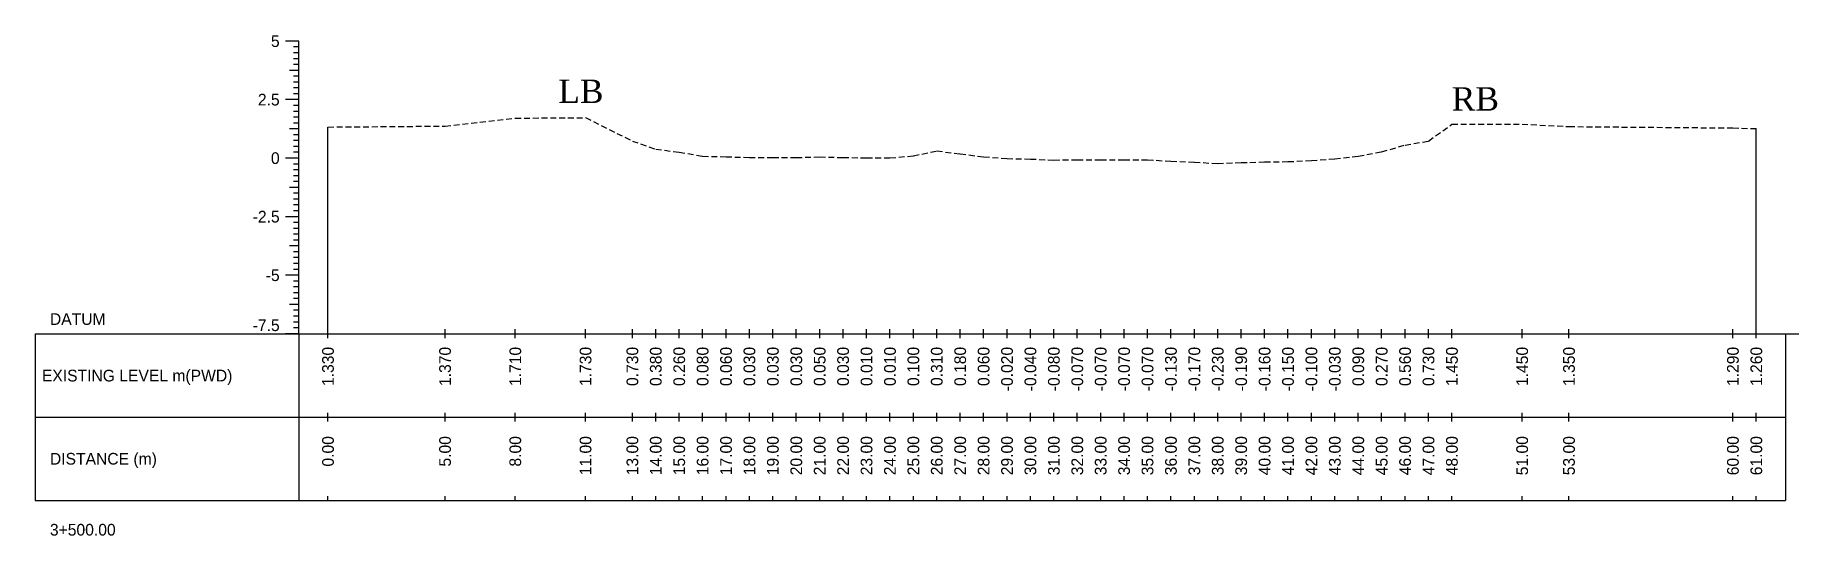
# Model space of a CAD drawing. Header units: inches. Extents: x 4752 to 6808, y -1487 to -426.
# Drawn here: x 6505.8 to 6581.1, y -1486.8 to -1465.4 of the extents above; entities that cross this region are included whole.
import ezdxf
from ezdxf.enums import TextEntityAlignment as Align

# ---------------------------------------------------------------- set-up
doc = ezdxf.new("R2010")
doc.units = ezdxf.units.IN
doc.header["$MEASUREMENT"] = 0
doc.linetypes.add('HIDDEN', pattern=[0.375, 0.25, -0.125])
doc.layers.add('CS_Drawing', color=7, linetype='Continuous')
doc.layers.add('GL', color=3, linetype='HIDDEN')
doc.styles.add('romans', font='romans.shx')

msp = doc.modelspace()

# ---------------------------------------------------------------- texts
at = {"char_height": 1, "width": 325.84704, "attachment_point": 1, "style": 'romans'}
for s, insert in [('{\\fTimes New Roman|b0|i0|c0|p18;LB}', (6528.104, -1467.309)), ('\\pi-1,l1;{\\fTimes New Roman|b0|i0|c0|p18;RB}', (6566.263, -1467.635))]:
    msp.add_mtext(s, dxfattribs=dict(at, insert=insert))
at = {"layer": 'CS_Drawing'}
for s, p in [('5', (6516.205, -1465.666)), ('2.5', (6516.205, -1468.166)), ('0', (6516.205, -1470.666)), ('-2.5', (6516.205, -1473.166)), ('-5', (6516.205, -1475.666))]:
    msp.add_text(s, height=0.5, dxfattribs=at).set_placement(p, align=Align.MIDDLE_RIGHT)
for s, p in [('DATUM', (6506.393, -1477.541)), ('EXISTING LEVEL m(PWD)', (6506.05, -1479.956)), ('DISTANCE (m)', (6506.393, -1483.509)), ('3+500.00', (6506.393, -1486.541))]:
    msp.add_text(s, height=0.5, dxfattribs=at).set_placement(p, align=Align.MIDDLE_LEFT)
msp.add_text('-7.5', height=0.5, dxfattribs=at).set_placement((6516.205, -1478.053), align=Align.RIGHT)
for s, p in [('1.330', (6518.268, -1478.728)), ('1.370', (6523.268, -1478.728)), ('1.710', (6526.268, -1478.728)), ('1.730', (6529.268, -1478.728)), ('0.730', (6531.268, -1478.728)), ('0.380', (6532.268, -1478.728)), ('0.260', (6533.268, -1478.728)), ('0.080', (6534.268, -1478.728)), ('0.060', (6535.268, -1478.728)), ('0.030', (6536.268, -1478.728)), ('0.030', (6537.268, -1478.728)), ('0.030', (6538.268, -1478.728)), ('0.050', (6539.268, -1478.728)), ('0.030', (6540.268, -1478.728)), ('0.010', (6541.268, -1478.728)), ('0.010', (6542.268, -1478.728)), ('0.100', (6543.268, -1478.728)), ('0.310', (6544.268, -1478.728)), ('0.180', (6545.268, -1478.728)), ('0.060', (6546.268, -1478.728)), ('-0.020', (6547.268, -1478.728)), ('-0.040', (6548.268, -1478.728)), ('-0.080', (6549.268, -1478.728)), ('-0.070', (6550.268, -1478.728)), ('-0.070', (6551.268, -1478.728)), ('-0.070', (6552.268, -1478.728)), ('-0.070', (6553.268, -1478.728)), ('-0.130', (6554.268, -1478.728)), ('-0.170', (6555.268, -1478.728)), ('-0.230', (6556.268, -1478.728)), ('-0.190', (6557.268, -1478.728)), ('-0.160', (6558.268, -1478.728)), ('-0.150', (6559.268, -1478.728)), ('-0.100', (6560.268, -1478.728)), ('-0.030', (6561.268, -1478.728)), ('0.090', (6562.268, -1478.728)), ('0.270', (6563.268, -1478.728)), ('0.560', (6564.268, -1478.728)), ('0.730', (6565.268, -1478.728)), ('1.450', (6566.268, -1478.728)), ('1.450', (6569.268, -1478.728)), ('1.350', (6571.268, -1478.728)), ('1.290', (6578.268, -1478.728)), ('1.260', (6579.268, -1478.728)), ('0.00', (6518.268, -1482.541)), ('5.00', (6523.268, -1482.541)), ('8.00', (6526.268, -1482.541)), ('11.00', (6529.268, -1482.541)), ('13.00', (6531.268, -1482.541)), ('14.00', (6532.268, -1482.541)), ('15.00', (6533.268, -1482.541)), ('16.00', (6534.268, -1482.541)), ('17.00', (6535.268, -1482.541)), ('18.00', (6536.268, -1482.541)), ('19.00', (6537.268, -1482.541)), ('20.00', (6538.268, -1482.541)), ('21.00', (6539.268, -1482.541)), ('22.00', (6540.268, -1482.541)), ('23.00', (6541.268, -1482.541)), ('24.00', (6542.268, -1482.541)), ('25.00', (6543.268, -1482.541)), ('26.00', (6544.268, -1482.541)), ('27.00', (6545.268, -1482.541)), ('28.00', (6546.268, -1482.541)), ('29.00', (6547.268, -1482.541)), ('30.00', (6548.268, -1482.541)), ('31.00', (6549.268, -1482.541)), ('32.00', (6550.268, -1482.541)), ('33.00', (6551.268, -1482.541)), ('34.00', (6552.268, -1482.541)), ('35.00', (6553.268, -1482.541)), ('36.00', (6554.268, -1482.541)), ('37.00', (6555.268, -1482.541)), ('38.00', (6556.268, -1482.541)), ('39.00', (6557.268, -1482.541)), ('40.00', (6558.268, -1482.541)), ('41.00', (6559.268, -1482.541)), ('42.00', (6560.268, -1482.541)), ('43.00', (6561.268, -1482.541)), ('44.00', (6562.268, -1482.541)), ('45.00', (6563.268, -1482.541)), ('46.00', (6564.268, -1482.541)), ('47.00', (6565.268, -1482.541)), ('48.00', (6566.268, -1482.541)), ('51.00', (6569.268, -1482.541)), ('53.00', (6571.268, -1482.541)), ('60.00', (6578.268, -1482.541)), ('61.00', (6579.268, -1482.541))]:
    msp.add_text(s, height=0.5, rotation=90, dxfattribs=at).set_placement(p, align=Align.MIDDLE_RIGHT)

# ---------------------------------------------------------------- linework, layer by layer
at = {"layer": 'CS_Drawing'}
for p, q in [((6517.018, -1465.666), (6516.455, -1465.666)), ((6517.018, -1465.666), (6516.624, -1465.666)), ((6517.018, -1465.666), (6516.793, -1465.666)), ((6517.018, -1465.916), (6516.793, -1465.916)), ((6517.018, -1466.166), (6516.793, -1466.166)), ((6517.018, -1478.166), (6517.018, -1465.666)), ((6517.018, -1466.916), (6516.624, -1466.916)), ((6517.018, -1466.416), (6516.793, -1466.416)), ((6517.018, -1466.666), (6516.793, -1466.666)), ((6517.018, -1466.916), (6516.793, -1466.916)), ((6517.018, -1467.166), (6516.793, -1467.166)), ((6517.018, -1467.416), (6516.793, -1467.416)), ((6517.018, -1467.666), (6516.793, -1467.666)), ((6517.018, -1468.166), (6516.455, -1468.166)), ((6517.018, -1468.166), (6516.624, -1468.166)), ((6517.018, -1467.916), (6516.793, -1467.916)), ((6517.018, -1468.166), (6516.793, -1468.166)), ((6517.018, -1468.416), (6516.793, -1468.416)), ((6517.018, -1468.666), (6516.793, -1468.666)), ((6517.018, -1468.916), (6516.793, -1468.916)), ((6517.018, -1469.166), (6516.793, -1469.166)), ((6518.268, -1478.166), (6518.268, -1469.336)), ((6517.018, -1469.416), (6516.624, -1469.416)), ((6517.018, -1469.416), (6516.793, -1469.416)), ((6517.018, -1469.666), (6516.793, -1469.666)), ((6517.018, -1469.916), (6516.793, -1469.916)), ((6579.268, -1478.166), (6579.268, -1469.406)), ((6517.018, -1470.666), (6516.455, -1470.666)), ((6517.018, -1470.666), (6516.624, -1470.666)), ((6517.018, -1470.166), (6516.793, -1470.166)), ((6517.018, -1470.416), (6516.793, -1470.416)), ((6517.018, -1470.666), (6516.793, -1470.666)), ((6517.018, -1470.916), (6516.793, -1470.916)), ((6517.018, -1471.166), (6516.793, -1471.166)), ((6517.018, -1471.416), (6516.793, -1471.416)), ((6517.018, -1471.916), (6516.624, -1471.916)), ((6517.018, -1471.666), (6516.793, -1471.666)), ((6517.018, -1471.916), (6516.793, -1471.916)), ((6517.018, -1472.166), (6516.793, -1472.166)), ((6517.018, -1472.416), (6516.793, -1472.416)), ((6517.018, -1472.666), (6516.793, -1472.666)), ((6517.018, -1472.916), (6516.793, -1472.916)), ((6517.018, -1473.166), (6516.455, -1473.166)), ((6517.018, -1473.166), (6516.624, -1473.166)), ((6517.018, -1473.166), (6516.793, -1473.166)), ((6517.018, -1473.416), (6516.793, -1473.416)), ((6517.018, -1473.666), (6516.793, -1473.666)), ((6517.018, -1474.416), (6516.624, -1474.416)), ((6517.018, -1473.916), (6516.793, -1473.916)), ((6517.018, -1474.166), (6516.793, -1474.166)), ((6517.018, -1474.416), (6516.793, -1474.416)), ((6517.018, -1474.666), (6516.793, -1474.666)), ((6517.018, -1474.916), (6516.793, -1474.916)), ((6517.018, -1475.166), (6516.793, -1475.166)), ((6517.018, -1475.666), (6516.455, -1475.666)), ((6517.018, -1475.666), (6516.624, -1475.666)), ((6517.018, -1475.416), (6516.793, -1475.416)), ((6517.018, -1475.666), (6516.793, -1475.666)), ((6517.018, -1475.916), (6516.793, -1475.916)), ((6517.018, -1476.166), (6516.793, -1476.166)), ((6517.018, -1476.416), (6516.793, -1476.416)), ((6517.018, -1476.666), (6516.793, -1476.666)), ((6517.018, -1476.916), (6516.624, -1476.916)), ((6517.018, -1476.916), (6516.793, -1476.916)), ((6517.018, -1477.166), (6516.793, -1477.166)), ((6517.018, -1477.416), (6516.793, -1477.416)), ((6505.768, -1478.166), (6517.018, -1478.166)), ((6505.768, -1478.166), (6505.768, -1485.291)), ((6517.018, -1478.166), (6516.455, -1478.166)), ((6517.018, -1478.166), (6516.624, -1478.166)), ((6517.018, -1477.666), (6516.793, -1477.666)), ((6517.018, -1477.916), (6516.793, -1477.916)), ((6517.018, -1478.166), (6516.793, -1478.166)), ((6517.018, -1478.166), (6580.518, -1478.166)), ((6517.018, -1478.166), (6517.018, -1485.291)), ((6518.268, -1478.353), (6518.268, -1477.978)), ((6523.268, -1478.353), (6523.268, -1477.978)), ((6526.268, -1478.353), (6526.268, -1477.978)), ((6529.268, -1478.353), (6529.268, -1477.978)), ((6531.268, -1478.353), (6531.268, -1477.978)), ((6532.268, -1478.353), (6532.268, -1477.978)), ((6533.268, -1478.353), (6533.268, -1477.978)), ((6534.268, -1478.353), (6534.268, -1477.978)), ((6535.268, -1478.353), (6535.268, -1477.978)), ((6536.268, -1478.353), (6536.268, -1477.978)), ((6537.268, -1478.353), (6537.268, -1477.978)), ((6538.268, -1478.353), (6538.268, -1477.978)), ((6539.268, -1478.353), (6539.268, -1477.978)), ((6540.268, -1478.353), (6540.268, -1477.978)), ((6541.268, -1478.353), (6541.268, -1477.978)), ((6542.268, -1478.353), (6542.268, -1477.978)), ((6543.268, -1478.353), (6543.268, -1477.978)), ((6544.268, -1478.353), (6544.268, -1477.978)), ((6545.268, -1478.353), (6545.268, -1477.978)), ((6546.268, -1478.353), (6546.268, -1477.978)), ((6547.268, -1478.353), (6547.268, -1477.978)), ((6548.268, -1478.353), (6548.268, -1477.978)), ((6549.268, -1478.353), (6549.268, -1477.978)), ((6550.268, -1478.353), (6550.268, -1477.978)), ((6551.268, -1478.353), (6551.268, -1477.978)), ((6552.268, -1478.353), (6552.268, -1477.978)), ((6553.268, -1478.353), (6553.268, -1477.978)), ((6554.268, -1478.353), (6554.268, -1477.978)), ((6555.268, -1478.353), (6555.268, -1477.978)), ((6556.268, -1478.353), (6556.268, -1477.978)), ((6557.268, -1478.353), (6557.268, -1477.978)), ((6558.268, -1478.353), (6558.268, -1477.978)), ((6559.268, -1478.353), (6559.268, -1477.978)), ((6560.268, -1478.353), (6560.268, -1477.978)), ((6561.268, -1478.353), (6561.268, -1477.978)), ((6562.268, -1478.353), (6562.268, -1477.978)), ((6563.268, -1478.353), (6563.268, -1477.978)), ((6564.268, -1478.353), (6564.268, -1477.978)), ((6565.268, -1478.353), (6565.268, -1477.978)), ((6566.268, -1478.353), (6566.268, -1477.978)), ((6569.268, -1478.353), (6569.268, -1477.978)), ((6571.268, -1478.353), (6571.268, -1477.978)), ((6578.268, -1478.353), (6578.268, -1477.978)), ((6579.268, -1478.353), (6579.268, -1477.978)), ((6580.518, -1478.166), (6581.08, -1478.166)), ((6580.518, -1478.166), (6580.911, -1478.166)), ((6580.518, -1478.166), (6580.743, -1478.166)), ((6580.518, -1478.166), (6580.518, -1485.291)), ((6505.768, -1481.728), (6517.018, -1481.728)), ((6517.018, -1481.728), (6580.518, -1481.728)), ((6517.018, -1481.728), (6580.518, -1481.728)), ((6518.268, -1481.916), (6518.268, -1481.541)), ((6523.268, -1481.916), (6523.268, -1481.541)), ((6526.268, -1481.916), (6526.268, -1481.541)), ((6529.268, -1481.916), (6529.268, -1481.541)), ((6531.268, -1481.916), (6531.268, -1481.541)), ((6532.268, -1481.916), (6532.268, -1481.541)), ((6533.268, -1481.916), (6533.268, -1481.541)), ((6534.268, -1481.916), (6534.268, -1481.541)), ((6535.268, -1481.916), (6535.268, -1481.541)), ((6536.268, -1481.916), (6536.268, -1481.541)), ((6537.268, -1481.916), (6537.268, -1481.541)), ((6538.268, -1481.916), (6538.268, -1481.541)), ((6539.268, -1481.916), (6539.268, -1481.541)), ((6540.268, -1481.916), (6540.268, -1481.541)), ((6541.268, -1481.916), (6541.268, -1481.541)), ((6542.268, -1481.916), (6542.268, -1481.541)), ((6543.268, -1481.916), (6543.268, -1481.541)), ((6544.268, -1481.916), (6544.268, -1481.541)), ((6545.268, -1481.916), (6545.268, -1481.541)), ((6546.268, -1481.916), (6546.268, -1481.541)), ((6547.268, -1481.916), (6547.268, -1481.541)), ((6548.268, -1481.916), (6548.268, -1481.541)), ((6549.268, -1481.916), (6549.268, -1481.541)), ((6550.268, -1481.916), (6550.268, -1481.541)), ((6551.268, -1481.916), (6551.268, -1481.541)), ((6552.268, -1481.916), (6552.268, -1481.541)), ((6553.268, -1481.916), (6553.268, -1481.541)), ((6554.268, -1481.916), (6554.268, -1481.541)), ((6555.268, -1481.916), (6555.268, -1481.541)), ((6556.268, -1481.916), (6556.268, -1481.541)), ((6557.268, -1481.916), (6557.268, -1481.541)), ((6558.268, -1481.916), (6558.268, -1481.541)), ((6559.268, -1481.916), (6559.268, -1481.541)), ((6560.268, -1481.916), (6560.268, -1481.541)), ((6561.268, -1481.916), (6561.268, -1481.541)), ((6562.268, -1481.916), (6562.268, -1481.541)), ((6563.268, -1481.916), (6563.268, -1481.541)), ((6564.268, -1481.916), (6564.268, -1481.541)), ((6565.268, -1481.916), (6565.268, -1481.541)), ((6566.268, -1481.916), (6566.268, -1481.541)), ((6569.268, -1481.916), (6569.268, -1481.541)), ((6571.268, -1481.916), (6571.268, -1481.541)), ((6578.268, -1481.916), (6578.268, -1481.541)), ((6579.268, -1481.916), (6579.268, -1481.541)), ((6518.268, -1485.291), (6518.268, -1485.103)), ((6523.268, -1485.291), (6523.268, -1485.103)), ((6526.268, -1485.291), (6526.268, -1485.103)), ((6529.268, -1485.291), (6529.268, -1485.103)), ((6531.268, -1485.291), (6531.268, -1485.103)), ((6532.268, -1485.291), (6532.268, -1485.103)), ((6533.268, -1485.291), (6533.268, -1485.103)), ((6534.268, -1485.291), (6534.268, -1485.103)), ((6535.268, -1485.291), (6535.268, -1485.103)), ((6536.268, -1485.291), (6536.268, -1485.103)), ((6537.268, -1485.291), (6537.268, -1485.103)), ((6538.268, -1485.291), (6538.268, -1485.103)), ((6539.268, -1485.291), (6539.268, -1485.103)), ((6540.268, -1485.291), (6540.268, -1485.103)), ((6541.268, -1485.291), (6541.268, -1485.103)), ((6542.268, -1485.291), (6542.268, -1485.103)), ((6543.268, -1485.291), (6543.268, -1485.103)), ((6544.268, -1485.291), (6544.268, -1485.103)), ((6545.268, -1485.291), (6545.268, -1485.103)), ((6546.268, -1485.291), (6546.268, -1485.103)), ((6547.268, -1485.291), (6547.268, -1485.103)), ((6548.268, -1485.291), (6548.268, -1485.103)), ((6549.268, -1485.291), (6549.268, -1485.103)), ((6550.268, -1485.291), (6550.268, -1485.103)), ((6551.268, -1485.291), (6551.268, -1485.103)), ((6552.268, -1485.291), (6552.268, -1485.103)), ((6553.268, -1485.291), (6553.268, -1485.103)), ((6554.268, -1485.291), (6554.268, -1485.103)), ((6555.268, -1485.291), (6555.268, -1485.103)), ((6556.268, -1485.291), (6556.268, -1485.103)), ((6557.268, -1485.291), (6557.268, -1485.103)), ((6558.268, -1485.291), (6558.268, -1485.103)), ((6559.268, -1485.291), (6559.268, -1485.103)), ((6560.268, -1485.291), (6560.268, -1485.103)), ((6561.268, -1485.291), (6561.268, -1485.103)), ((6562.268, -1485.291), (6562.268, -1485.103)), ((6563.268, -1485.291), (6563.268, -1485.103)), ((6564.268, -1485.291), (6564.268, -1485.103)), ((6565.268, -1485.291), (6565.268, -1485.103)), ((6566.268, -1485.291), (6566.268, -1485.103)), ((6569.268, -1485.291), (6569.268, -1485.103)), ((6571.268, -1485.291), (6571.268, -1485.103)), ((6578.268, -1485.291), (6578.268, -1485.103)), ((6579.268, -1485.291), (6579.268, -1485.103)), ((6505.768, -1485.291), (6517.018, -1485.291)), ((6517.018, -1485.291), (6580.518, -1485.291))]:
    msp.add_line(p, q, dxfattribs=at)
at = {"layer": 'GL'}
msp.add_lwpolyline([(6518.268, -1469.336), (6523.268, -1469.296), (6526.268, -1468.956), (6529.268, -1468.936), (6531.268, -1469.936), (6532.268, -1470.286), (6533.268, -1470.406), (6534.268, -1470.586), (6535.268, -1470.606), (6536.268, -1470.636), (6537.268, -1470.636), (6538.268, -1470.636), (6539.268, -1470.616), (6540.268, -1470.636), (6541.268, -1470.656), (6542.268, -1470.656), (6543.268, -1470.566), (6544.268, -1470.356), (6545.268, -1470.486), (6546.268, -1470.606), (6547.268, -1470.686), (6548.268, -1470.706), (6549.268, -1470.746), (6550.268, -1470.736), (6551.268, -1470.736), (6552.268, -1470.736), (6553.268, -1470.736), (6554.268, -1470.796), (6555.268, -1470.836), (6556.268, -1470.896), (6557.268, -1470.856), (6558.268, -1470.826), (6559.268, -1470.816), (6560.268, -1470.766), (6561.268, -1470.696), (6562.268, -1470.576), (6563.268, -1470.396), (6564.268, -1470.106), (6565.268, -1469.936), (6566.268, -1469.216), (6569.268, -1469.216), (6571.268, -1469.316), (6578.268, -1469.376), (6579.268, -1469.406)], dxfattribs=at)

msp.set_redraw_order([(e.dxf.handle, doc.entitydb.next_handle()) for e in msp.query("TEXT MTEXT ATTDEF DIMENSION ARC_DIMENSION")])  # texts and dimensions are drawn at this point

doc.saveas('drawing.dxf')
